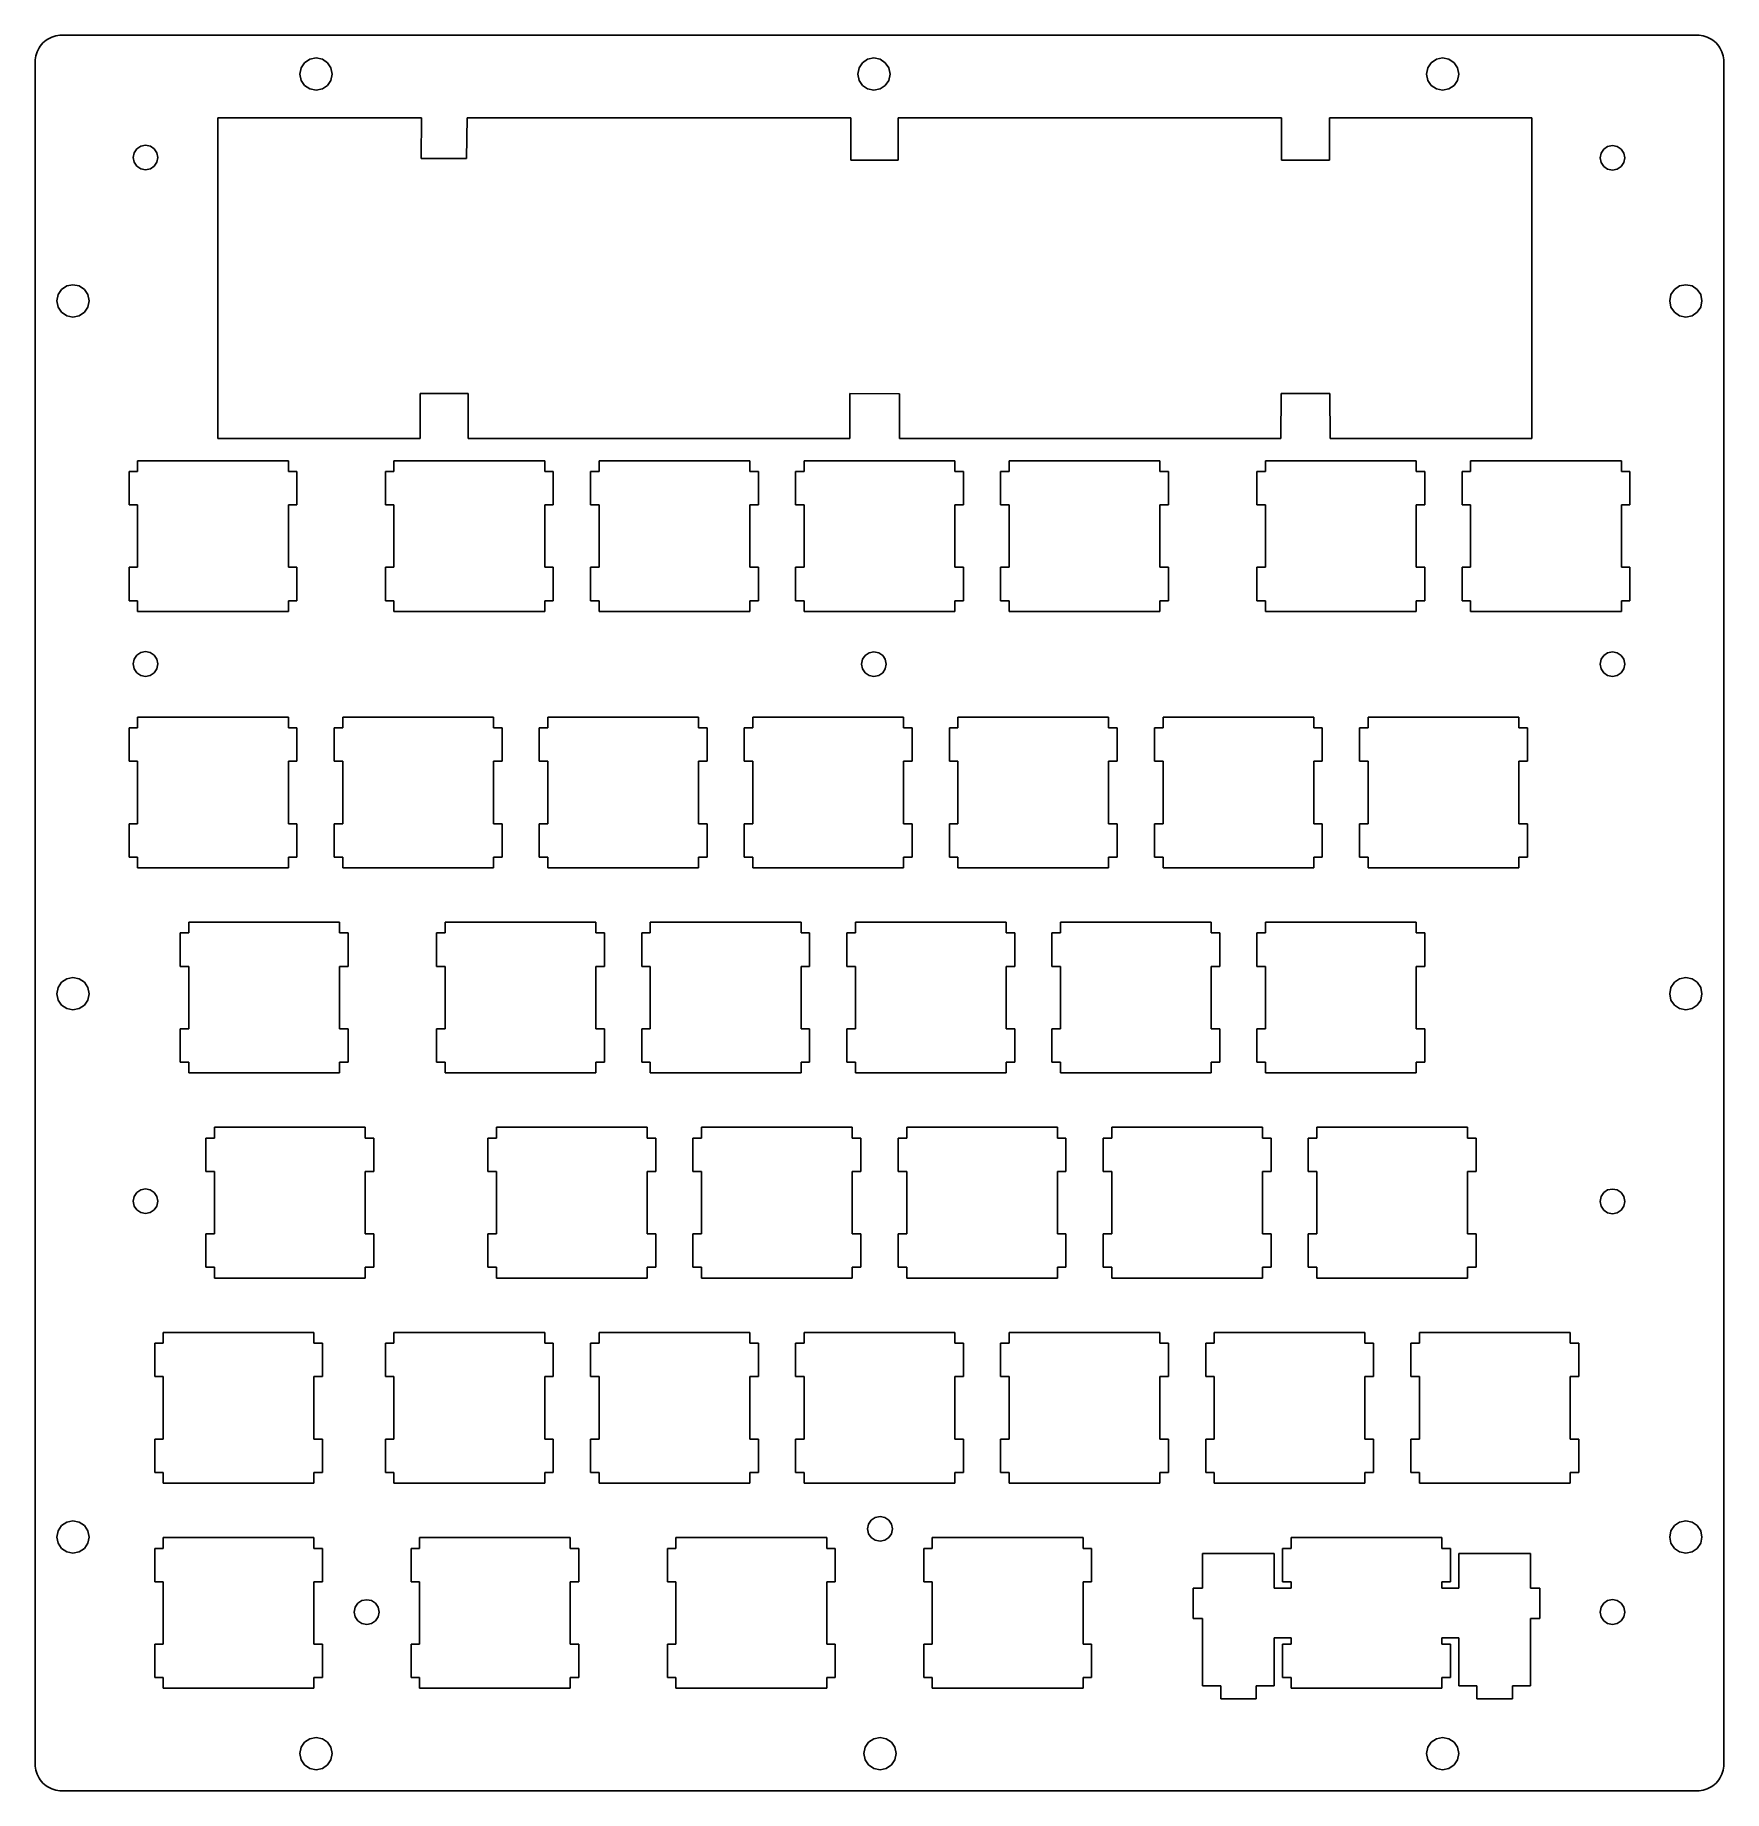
# Model space of a CAD drawing. Extents: x 0 to 157, y 0 to 163.
import ezdxf

# ---------------------------------------------------------------- set-up
doc = ezdxf.new("R2010")
doc.units = 0
doc.layers.get('0').update_dxf_attribs({"linetype": 'CONTINUOUS'})

msp = doc.modelspace()

# ---------------------------------------------------------------- linework, layer by layer
at = {"color": 5}
for p, q in [((1.82866, 163.041), (2.01745, 163.095)), ((2.01745, 163.095), (2.209, 163.134)), ((2.209, 163.134), (2.40468, 163.157)), ((2.40468, 163.157), (2.60036, 163.164)), ((2.60036, 163.164), (154.477, 163.164)), ((154.477, 163.164), (154.672, 163.157)), ((154.672, 163.157), (154.868, 163.134)), ((154.868, 163.134), (155.06, 163.095)), ((155.06, 163.095), (155.248, 163.041)), ((0.1695, 161.247), (0.22324, 161.436)), ((0.22324, 161.436), (0.29077, 161.621)), ((0.29077, 161.621), (0.37345, 161.798)), ((0.37345, 161.798), (0.46853, 161.971)), ((0.46853, 161.971), (0.5774, 162.133)), ((0.5774, 162.133), (0.69867, 162.287)), ((0.69867, 162.287), (0.83234, 162.432)), ((0.83234, 162.432), (0.97703, 162.566)), ((0.97703, 162.566), (1.13137, 162.687)), ((1.13137, 162.687), (1.29398, 162.796)), ((1.29398, 162.796), (1.46623, 162.891)), ((1.46623, 162.891), (1.644, 162.974)), ((1.644, 162.974), (1.82866, 163.041)), ((155.248, 163.041), (155.433, 162.974)), ((155.433, 162.974), (155.611, 162.891)), ((155.611, 162.891), (155.783, 162.796)), ((155.783, 162.796), (155.946, 162.687)), ((155.946, 162.687), (156.1, 162.566)), ((156.1, 162.566), (156.244, 162.432)), ((156.244, 162.432), (156.378, 162.287)), ((156.378, 162.287), (156.5, 162.133)), ((156.5, 162.133), (156.609, 161.971)), ((156.609, 161.971), (156.704, 161.798)), ((156.704, 161.798), (156.786, 161.621)), ((156.786, 161.621), (156.854, 161.436)), ((156.854, 161.436), (156.907, 161.247)), ((0.1006, 160.664), (0.10749, 160.86)), ((0.1006, 2.60036), (0.1006, 160.664)), ((0.10749, 160.86), (0.13091, 161.055)), ((0.13091, 161.055), (0.1695, 161.247)), ((24.6986, 159.542), (24.8157, 160.127)), ((24.8157, 160.127), (25.1382, 160.603)), ((25.1382, 160.603), (25.615, 160.925)), ((25.615, 160.925), (26.1993, 161.042)), ((26.1993, 161.042), (26.7822, 160.925)), ((26.7822, 160.925), (27.259, 160.603)), ((27.259, 160.603), (27.5801, 160.127)), ((27.5801, 160.127), (27.6986, 159.542)), ((76.521, 159.542), (76.6382, 160.127)), ((76.6382, 160.127), (76.9592, 160.603)), ((76.9592, 160.603), (77.4361, 160.925)), ((77.4361, 160.925), (78.0203, 161.042)), ((78.0203, 161.042), (78.6035, 160.925)), ((78.6035, 160.925), (79.0801, 160.603)), ((79.0801, 160.603), (79.4025, 160.127)), ((79.4025, 160.127), (79.5211, 159.542)), ((129.35, 159.542), (129.467, 160.127)), ((129.467, 160.127), (129.789, 160.603)), ((129.789, 160.603), (130.266, 160.925)), ((130.266, 160.925), (130.85, 161.042)), ((130.85, 161.042), (131.433, 160.925)), ((131.433, 160.925), (131.91, 160.603)), ((131.91, 160.603), (132.231, 160.127)), ((132.231, 160.127), (132.35, 159.542)), ((156.907, 161.247), (156.946, 161.055)), ((156.946, 161.055), (156.97, 160.86)), ((156.97, 160.86), (156.977, 160.664)), ((156.977, 160.664), (156.977, 2.60036)), ((24.8157, 158.96), (24.6986, 159.542)), ((25.1382, 158.483), (24.8157, 158.96)), ((25.615, 158.16), (25.1382, 158.483)), ((27.259, 158.483), (26.7822, 158.16)), ((27.5801, 158.96), (27.259, 158.483)), ((27.6986, 159.542), (27.5801, 158.96)), ((76.6382, 158.96), (76.521, 159.542)), ((76.9592, 158.483), (76.6382, 158.96)), ((77.4361, 158.16), (76.9592, 158.483)), ((79.0801, 158.483), (78.6035, 158.16)), ((79.4025, 158.96), (79.0801, 158.483)), ((79.5211, 159.542), (79.4025, 158.96)), ((129.467, 158.96), (129.35, 159.542)), ((129.789, 158.483), (129.467, 158.96)), ((130.266, 158.16), (129.789, 158.483)), ((131.91, 158.483), (131.433, 158.16)), ((132.231, 158.96), (131.91, 158.483)), ((132.35, 159.542), (132.231, 158.96)), ((26.1993, 158.042), (25.615, 158.16)), ((26.7822, 158.16), (26.1993, 158.042)), ((78.0203, 158.042), (77.4361, 158.16)), ((78.6035, 158.16), (78.0203, 158.042)), ((130.85, 158.042), (130.266, 158.16)), ((131.433, 158.16), (130.85, 158.042)), ((17.0684, 155.49), (35.9943, 155.49)), ((17.0684, 125.689), (17.0684, 155.49)), ((35.9943, 155.49), (35.9625, 151.692)), ((40.1863, 151.711), (40.2209, 155.49)), ((40.2209, 155.49), (75.8666, 155.49)), ((75.8666, 155.49), (75.8624, 151.547)), ((80.2845, 151.547), (80.2763, 155.49)), ((80.2763, 155.49), (115.889, 155.49)), ((115.889, 155.49), (115.885, 151.551)), ((120.334, 151.54), (120.334, 155.49)), ((120.334, 155.49), (139.125, 155.49)), ((139.125, 155.49), (139.125, 125.689)), ((9.21219, 151.795), (9.30176, 152.243)), ((9.30176, 151.349), (9.21219, 151.795)), ((9.30176, 152.243), (9.54842, 152.608)), ((9.54842, 152.608), (9.915, 152.855)), ((9.915, 152.855), (10.3628, 152.944)), ((10.3628, 152.944), (10.8093, 152.855)), ((10.8093, 152.855), (11.1745, 152.608)), ((11.1745, 152.608), (11.4212, 152.243)), ((11.4212, 152.243), (11.5121, 151.795)), ((11.5121, 151.795), (11.4212, 151.349)), ((35.9625, 151.692), (40.1863, 151.711)), ((145.473, 151.767), (145.562, 152.215)), ((145.562, 151.321), (145.473, 151.767)), ((145.562, 152.215), (145.809, 152.582)), ((145.809, 152.582), (146.174, 152.829)), ((146.174, 152.829), (146.622, 152.918)), ((146.622, 152.918), (147.068, 152.829)), ((147.068, 152.829), (147.435, 152.582)), ((147.435, 152.582), (147.682, 152.215)), ((147.682, 152.215), (147.773, 151.767)), ((147.773, 151.767), (147.682, 151.321)), ((9.54842, 150.982), (9.30176, 151.349)), ((9.915, 150.735), (9.54842, 150.982)), ((10.3628, 150.644), (9.915, 150.735)), ((10.8093, 150.735), (10.3628, 150.644)), ((11.1745, 150.982), (10.8093, 150.735)), ((11.4212, 151.349), (11.1745, 150.982)), ((75.8624, 151.547), (80.2845, 151.547)), ((115.885, 151.551), (120.334, 151.54)), ((145.809, 150.956), (145.562, 151.321)), ((146.174, 150.709), (145.809, 150.956)), ((146.622, 150.618), (146.174, 150.709)), ((147.068, 150.709), (146.622, 150.618)), ((147.435, 150.956), (147.068, 150.709)), ((147.682, 151.321), (147.435, 150.956)), ((2.11805, 138.482), (2.23518, 139.066)), ((2.23518, 139.066), (2.55626, 139.543)), ((2.55626, 139.543), (3.03306, 139.864)), ((3.03306, 139.864), (3.61735, 139.981)), ((3.61735, 139.981), (4.20028, 139.864)), ((4.20028, 139.864), (4.67706, 139.543)), ((4.67706, 139.543), (4.99953, 139.066)), ((4.99953, 139.066), (5.11803, 138.482)), ((151.94, 138.482), (152.057, 139.066)), ((152.057, 139.066), (152.378, 139.543)), ((152.378, 139.543), (152.855, 139.864)), ((152.855, 139.864), (153.44, 139.981)), ((153.44, 139.981), (154.023, 139.864)), ((154.023, 139.864), (154.5, 139.543)), ((154.5, 139.543), (154.821, 139.066)), ((154.821, 139.066), (154.94, 138.482)), ((2.23518, 137.898), (2.11805, 138.482)), ((2.55626, 137.421), (2.23518, 137.898)), ((3.03306, 137.1), (2.55626, 137.421)), ((3.61735, 136.981), (3.03306, 137.1)), ((4.20028, 137.1), (3.61735, 136.981)), ((4.67706, 137.421), (4.20028, 137.1)), ((4.99953, 137.898), (4.67706, 137.421)), ((5.11803, 138.482), (4.99953, 137.898)), ((152.057, 137.898), (151.94, 138.482)), ((152.378, 137.421), (152.057, 137.898)), ((152.855, 137.1), (152.378, 137.421)), ((153.44, 136.981), (152.855, 137.1)), ((154.023, 137.1), (153.44, 136.981)), ((154.5, 137.421), (154.023, 137.1)), ((154.821, 137.898), (154.5, 137.421)), ((154.94, 138.482), (154.821, 137.898)), ((40.3324, 129.894), (35.8719, 129.891)), ((35.8719, 129.891), (35.8733, 125.689)), ((40.3324, 125.689), (40.3324, 129.894)), ((75.7784, 129.873), (75.7728, 125.689)), ((80.3973, 129.862), (75.7784, 129.873)), ((80.4058, 125.689), (80.3973, 129.862)), ((115.842, 129.88), (115.831, 125.689)), ((120.374, 129.889), (115.842, 129.88)), ((120.394, 125.689), (120.374, 129.889)), ((35.8733, 125.689), (17.0684, 125.689)), ((75.7728, 125.689), (40.3324, 125.689)), ((115.831, 125.689), (80.4058, 125.689)), ((139.125, 125.689), (120.394, 125.689)), ((9.62561, 122.639), (8.82495, 122.639)), ((8.82495, 122.639), (8.82495, 119.538)), ((23.6265, 123.639), (9.62561, 123.639)), ((9.62561, 123.639), (9.62561, 122.639)), ((23.6265, 122.639), (23.6265, 123.639)), ((24.4257, 122.639), (23.6265, 122.639)), ((24.4257, 119.538), (24.4257, 122.639)), ((33.4381, 122.639), (32.6374, 122.639)), ((32.6374, 122.639), (32.6374, 119.538)), ((47.4377, 123.639), (33.4381, 123.639)), ((33.4381, 123.639), (33.4381, 122.639)), ((47.4377, 122.639), (47.4377, 123.639)), ((48.2381, 122.639), (47.4377, 122.639)), ((48.2381, 119.538), (48.2381, 122.639)), ((52.488, 122.639), (51.6876, 122.639)), ((51.6876, 122.639), (51.6876, 119.538)), ((66.4877, 123.639), (52.488, 123.639)), ((52.488, 123.639), (52.488, 122.639)), ((66.4877, 122.639), (66.4877, 123.639)), ((67.2881, 122.639), (66.4877, 122.639)), ((67.2881, 119.538), (67.2881, 122.639)), ((71.538, 122.639), (70.7376, 122.639)), ((70.7376, 122.639), (70.7376, 119.538)), ((85.5377, 123.639), (71.538, 123.639)), ((71.538, 123.639), (71.538, 122.639)), ((85.5377, 122.639), (85.5377, 123.639)), ((86.3381, 122.639), (85.5377, 122.639)), ((86.3381, 119.538), (86.3381, 122.639)), ((90.588, 122.639), (89.7876, 122.639)), ((89.7876, 122.639), (89.7876, 119.538)), ((104.588, 123.639), (90.588, 123.639)), ((90.588, 123.639), (90.588, 122.639)), ((104.588, 122.639), (104.588, 123.639)), ((105.388, 122.639), (104.588, 122.639)), ((105.388, 119.538), (105.388, 122.639)), ((114.401, 122.639), (113.601, 122.639)), ((113.601, 122.639), (113.601, 119.538)), ((128.402, 123.639), (114.401, 123.639)), ((114.401, 123.639), (114.401, 122.639)), ((128.402, 122.639), (128.402, 123.639)), ((129.201, 122.639), (128.402, 122.639)), ((129.201, 119.538), (129.201, 122.639)), ((133.451, 122.639), (132.65, 122.639)), ((132.65, 122.639), (132.65, 119.538)), ((147.452, 123.639), (133.451, 123.639)), ((133.451, 123.639), (133.451, 122.639)), ((147.452, 122.639), (147.452, 123.639)), ((148.251, 122.639), (147.452, 122.639)), ((148.251, 119.538), (148.251, 122.639)), ((8.82495, 119.538), (9.62561, 119.538)), ((9.62561, 119.538), (9.62561, 113.739)), ((23.6265, 113.739), (23.6265, 119.538)), ((23.6265, 119.538), (24.4257, 119.538)), ((32.6374, 119.538), (33.4381, 119.538)), ((33.4381, 119.538), (33.4381, 113.739)), ((47.4377, 113.739), (47.4377, 119.538)), ((47.4377, 119.538), (48.2381, 119.538)), ((51.6876, 119.538), (52.488, 119.538)), ((52.488, 119.538), (52.488, 113.739)), ((66.4877, 113.739), (66.4877, 119.538)), ((66.4877, 119.538), (67.2881, 119.538)), ((70.7376, 119.538), (71.538, 119.538)), ((71.538, 119.538), (71.538, 113.739)), ((85.5377, 113.739), (85.5377, 119.538)), ((85.5377, 119.538), (86.3381, 119.538)), ((89.7876, 119.538), (90.588, 119.538)), ((90.588, 119.538), (90.588, 113.739)), ((104.588, 113.739), (104.588, 119.538)), ((104.588, 119.538), (105.388, 119.538)), ((113.601, 119.538), (114.401, 119.538)), ((114.401, 119.538), (114.401, 113.739)), ((128.402, 113.739), (128.402, 119.538)), ((128.402, 119.538), (129.201, 119.538)), ((132.65, 119.538), (133.451, 119.538)), ((133.451, 119.538), (133.451, 113.739)), ((147.452, 113.739), (147.452, 119.538)), ((147.452, 119.538), (148.251, 119.538)), ((9.62561, 113.739), (8.82495, 113.739)), ((8.82495, 113.739), (8.82495, 110.639)), ((24.4257, 113.739), (23.6265, 113.739)), ((24.4257, 110.639), (24.4257, 113.739)), ((33.4381, 113.739), (32.6374, 113.739)), ((32.6374, 113.739), (32.6374, 110.639)), ((48.2381, 113.739), (47.4377, 113.739)), ((48.2381, 110.639), (48.2381, 113.739)), ((52.488, 113.739), (51.6876, 113.739)), ((51.6876, 113.739), (51.6876, 110.639)), ((67.2881, 113.739), (66.4877, 113.739)), ((67.2881, 110.639), (67.2881, 113.739)), ((71.538, 113.739), (70.7376, 113.739)), ((70.7376, 113.739), (70.7376, 110.639)), ((86.3381, 113.739), (85.5377, 113.739)), ((86.3381, 110.639), (86.3381, 113.739)), ((90.588, 113.739), (89.7876, 113.739)), ((89.7876, 113.739), (89.7876, 110.639)), ((105.388, 113.739), (104.588, 113.739)), ((105.388, 110.639), (105.388, 113.739)), ((114.401, 113.739), (113.601, 113.739)), ((113.601, 113.739), (113.601, 110.639)), ((129.201, 113.739), (128.402, 113.739)), ((129.201, 110.639), (129.201, 113.739)), ((133.451, 113.739), (132.65, 113.739)), ((132.65, 113.739), (132.65, 110.639)), ((148.251, 113.739), (147.452, 113.739)), ((148.251, 110.639), (148.251, 113.739)), ((8.82495, 110.639), (9.62561, 110.639)), ((9.62561, 110.639), (9.62561, 109.638)), ((9.62561, 109.638), (23.6265, 109.638)), ((23.6265, 109.638), (23.6265, 110.639)), ((23.6265, 110.639), (24.4257, 110.639)), ((32.6374, 110.639), (33.4381, 110.639)), ((33.4381, 110.639), (33.4381, 109.638)), ((33.4381, 109.638), (47.4377, 109.638)), ((47.4377, 109.638), (47.4377, 110.639)), ((47.4377, 110.639), (48.2381, 110.639)), ((51.6876, 110.639), (52.488, 110.639)), ((52.488, 110.639), (52.488, 109.638)), ((52.488, 109.638), (66.4877, 109.638)), ((66.4877, 109.638), (66.4877, 110.639)), ((66.4877, 110.639), (67.2881, 110.639)), ((70.7376, 110.639), (71.538, 110.639)), ((71.538, 110.639), (71.538, 109.638)), ((71.538, 109.638), (85.5377, 109.638)), ((85.5377, 109.638), (85.5377, 110.639)), ((85.5377, 110.639), (86.3381, 110.639)), ((89.7876, 110.639), (90.588, 110.639)), ((90.588, 110.639), (90.588, 109.638)), ((90.588, 109.638), (104.588, 109.638)), ((104.588, 109.638), (104.588, 110.639)), ((104.588, 110.639), (105.388, 110.639)), ((113.601, 110.639), (114.401, 110.639)), ((114.401, 110.639), (114.401, 109.638)), ((114.401, 109.638), (128.402, 109.638)), ((128.402, 109.638), (128.402, 110.639)), ((128.402, 110.639), (129.201, 110.639)), ((132.65, 110.639), (133.451, 110.639)), ((133.451, 110.639), (133.451, 109.638)), ((133.451, 109.638), (147.452, 109.638)), ((147.452, 109.638), (147.452, 110.639)), ((147.452, 110.639), (148.251, 110.639)), ((9.20669, 104.761), (9.29626, 105.209)), ((9.29626, 104.315), (9.20669, 104.761)), ((9.29626, 105.209), (9.54292, 105.576)), ((9.54292, 105.576), (9.90808, 105.822)), ((9.90808, 105.822), (10.356, 105.912)), ((10.356, 105.912), (10.8024, 105.822)), ((10.8024, 105.822), (11.169, 105.576)), ((11.169, 105.576), (11.4157, 105.209)), ((11.4157, 105.209), (11.5066, 104.761)), ((11.5066, 104.761), (11.4157, 104.315)), ((76.8696, 104.746), (76.9592, 105.194)), ((76.9592, 104.299), (76.8696, 104.746)), ((76.9592, 105.194), (77.2061, 105.561)), ((77.2061, 105.561), (77.5727, 105.807)), ((77.5727, 105.807), (78.0203, 105.897)), ((78.0203, 105.897), (78.4669, 105.807)), ((78.4669, 105.807), (78.8335, 105.561)), ((78.8335, 105.561), (79.0801, 105.194)), ((79.0801, 105.194), (79.1711, 104.746)), ((79.1711, 104.746), (79.0801, 104.299)), ((145.473, 104.746), (145.562, 105.194)), ((145.562, 104.299), (145.473, 104.746)), ((145.562, 105.194), (145.809, 105.561)), ((145.809, 105.561), (146.174, 105.807)), ((146.174, 105.807), (146.622, 105.897)), ((146.622, 105.897), (147.068, 105.807)), ((147.068, 105.807), (147.435, 105.561)), ((147.435, 105.561), (147.682, 105.194)), ((147.682, 105.194), (147.773, 104.746)), ((147.773, 104.746), (147.682, 104.299)), ((9.54292, 103.95), (9.29626, 104.315)), ((9.90808, 103.703), (9.54292, 103.95)), ((10.356, 103.612), (9.90808, 103.703)), ((10.8024, 103.703), (10.356, 103.612)), ((11.169, 103.95), (10.8024, 103.703)), ((11.4157, 104.315), (11.169, 103.95)), ((77.2061, 103.933), (76.9592, 104.299)), ((77.5727, 103.686), (77.2061, 103.933)), ((78.0203, 103.595), (77.5727, 103.686)), ((78.4669, 103.686), (78.0203, 103.595)), ((78.8335, 103.933), (78.4669, 103.686)), ((79.0801, 104.299), (78.8335, 103.933)), ((145.809, 103.933), (145.562, 104.299)), ((146.174, 103.686), (145.809, 103.933)), ((146.622, 103.595), (146.174, 103.686)), ((147.068, 103.686), (146.622, 103.595)), ((147.435, 103.933), (147.068, 103.686)), ((147.682, 104.299), (147.435, 103.933)), ((23.6265, 99.8266), (9.62561, 99.8266)), ((9.62561, 99.8266), (9.62561, 98.8261)), ((23.6265, 98.8261), (23.6265, 99.8266)), ((42.6766, 99.8266), (28.6756, 99.8266)), ((28.6756, 99.8266), (28.6756, 98.8261)), ((42.6766, 98.8261), (42.6766, 99.8266)), ((61.7266, 99.8266), (47.7255, 99.8266)), ((47.7255, 99.8266), (47.7255, 98.8261)), ((61.7266, 98.8261), (61.7266, 99.8266)), ((80.7766, 99.8266), (66.7755, 99.8266)), ((66.7755, 99.8266), (66.7755, 98.8261)), ((80.7766, 98.8261), (80.7766, 99.8266)), ((99.8266, 99.8266), (85.8255, 99.8266)), ((85.8255, 99.8266), (85.8255, 98.8261)), ((99.8266, 98.8261), (99.8266, 99.8266)), ((118.875, 99.8266), (104.876, 99.8266)), ((104.876, 99.8266), (104.876, 98.8261)), ((118.875, 98.8261), (118.875, 99.8266)), ((137.927, 99.8266), (123.926, 99.8266)), ((123.926, 99.8266), (123.926, 98.8261)), ((137.927, 98.8261), (137.927, 99.8266)), ((9.62561, 98.8261), (8.82495, 98.8261)), ((8.82495, 98.8261), (8.82495, 95.727)), ((24.4257, 98.8261), (23.6265, 98.8261)), ((24.4257, 95.727), (24.4257, 98.8261)), ((28.6756, 98.8261), (27.8763, 98.8261)), ((27.8763, 98.8261), (27.8763, 95.727)), ((43.4756, 98.8261), (42.6766, 98.8261)), ((43.4756, 95.727), (43.4756, 98.8261)), ((47.7255, 98.8261), (46.9265, 98.8261)), ((46.9265, 98.8261), (46.9265, 95.727)), ((62.5256, 98.8261), (61.7266, 98.8261)), ((62.5256, 95.727), (62.5256, 98.8261)), ((66.7755, 98.8261), (65.9765, 98.8261)), ((65.9765, 98.8261), (65.9765, 95.727)), ((81.5756, 98.8261), (80.7766, 98.8261)), ((81.5756, 95.727), (81.5756, 98.8261)), ((85.8255, 98.8261), (85.0265, 98.8261)), ((85.0265, 98.8261), (85.0265, 95.727)), ((100.624, 98.8261), (99.8266, 98.8261)), ((100.624, 95.727), (100.624, 98.8261)), ((104.876, 98.8261), (104.076, 98.8261)), ((104.076, 98.8261), (104.076, 95.727)), ((119.674, 98.8261), (118.875, 98.8261)), ((119.674, 95.727), (119.674, 98.8261)), ((123.926, 98.8261), (123.125, 98.8261)), ((123.125, 98.8261), (123.125, 95.727)), ((138.726, 98.8261), (137.927, 98.8261)), ((138.726, 95.727), (138.726, 98.8261)), ((8.82495, 95.727), (9.62561, 95.727)), ((9.62561, 95.727), (9.62561, 89.9266)), ((23.6265, 89.9266), (23.6265, 95.727)), ((23.6265, 95.727), (24.4257, 95.727)), ((27.8763, 95.727), (28.6756, 95.727)), ((28.6756, 95.727), (28.6756, 89.9266)), ((42.6766, 89.9266), (42.6766, 95.727)), ((42.6766, 95.727), (43.4756, 95.727)), ((46.9265, 95.727), (47.7255, 95.727)), ((47.7255, 95.727), (47.7255, 89.9266)), ((61.7266, 89.9266), (61.7266, 95.727)), ((61.7266, 95.727), (62.5256, 95.727)), ((65.9765, 95.727), (66.7755, 95.727)), ((66.7755, 95.727), (66.7755, 89.9266)), ((80.7766, 89.9266), (80.7766, 95.727)), ((80.7766, 95.727), (81.5756, 95.727)), ((85.0265, 95.727), (85.8255, 95.727)), ((85.8255, 95.727), (85.8255, 89.9266)), ((99.8266, 89.9266), (99.8266, 95.727)), ((99.8266, 95.727), (100.624, 95.727)), ((104.076, 95.727), (104.876, 95.727)), ((104.876, 95.727), (104.876, 89.9266)), ((118.875, 89.9266), (118.875, 95.727)), ((118.875, 95.727), (119.674, 95.727)), ((123.125, 95.727), (123.926, 95.727)), ((123.926, 95.727), (123.926, 89.9266)), ((137.927, 89.9266), (137.927, 95.727)), ((137.927, 95.727), (138.726, 95.727)), ((9.62561, 89.9266), (8.82495, 89.9266)), ((8.82495, 89.9266), (8.82495, 86.826)), ((24.4257, 89.9266), (23.6265, 89.9266)), ((24.4257, 86.826), (24.4257, 89.9266)), ((28.6756, 89.9266), (27.8763, 89.9266)), ((27.8763, 89.9266), (27.8763, 86.826)), ((43.4756, 89.9266), (42.6766, 89.9266)), ((43.4756, 86.826), (43.4756, 89.9266)), ((47.7255, 89.9266), (46.9265, 89.9266)), ((46.9265, 89.9266), (46.9265, 86.826)), ((62.5256, 89.9266), (61.7266, 89.9266)), ((62.5256, 86.826), (62.5256, 89.9266)), ((66.7755, 89.9266), (65.9765, 89.9266)), ((65.9765, 89.9266), (65.9765, 86.826)), ((81.5756, 89.9266), (80.7766, 89.9266)), ((81.5756, 86.826), (81.5756, 89.9266)), ((85.8255, 89.9266), (85.0265, 89.9266)), ((85.0265, 89.9266), (85.0265, 86.826)), ((100.624, 89.9266), (99.8266, 89.9266)), ((100.624, 86.826), (100.624, 89.9266)), ((104.876, 89.9266), (104.076, 89.9266)), ((104.076, 89.9266), (104.076, 86.826)), ((119.674, 89.9266), (118.875, 89.9266)), ((119.674, 86.826), (119.674, 89.9266)), ((123.926, 89.9266), (123.125, 89.9266)), ((123.125, 89.9266), (123.125, 86.826)), ((138.726, 89.9266), (137.927, 89.9266)), ((138.726, 86.826), (138.726, 89.9266)), ((8.82495, 86.826), (9.62561, 86.826)), ((9.62561, 86.826), (9.62561, 85.827)), ((23.6265, 85.827), (23.6265, 86.826)), ((23.6265, 86.826), (24.4257, 86.826)), ((27.8763, 86.826), (28.6756, 86.826)), ((28.6756, 86.826), (28.6756, 85.827)), ((42.6766, 85.827), (42.6766, 86.826)), ((42.6766, 86.826), (43.4756, 86.826)), ((46.9265, 86.826), (47.7255, 86.826)), ((47.7255, 86.826), (47.7255, 85.827)), ((61.7266, 85.827), (61.7266, 86.826)), ((61.7266, 86.826), (62.5256, 86.826)), ((65.9765, 86.826), (66.7755, 86.826)), ((66.7755, 86.826), (66.7755, 85.827)), ((80.7766, 85.827), (80.7766, 86.826)), ((80.7766, 86.826), (81.5756, 86.826)), ((85.0265, 86.826), (85.8255, 86.826)), ((85.8255, 86.826), (85.8255, 85.827)), ((99.8266, 85.827), (99.8266, 86.826)), ((99.8266, 86.826), (100.624, 86.826)), ((104.076, 86.826), (104.876, 86.826)), ((104.876, 86.826), (104.876, 85.827)), ((118.875, 85.827), (118.875, 86.826)), ((118.875, 86.826), (119.674, 86.826)), ((123.125, 86.826), (123.926, 86.826)), ((123.926, 86.826), (123.926, 85.827)), ((137.927, 85.827), (137.927, 86.826)), ((137.927, 86.826), (138.726, 86.826)), ((9.62561, 85.827), (23.6265, 85.827)), ((28.6756, 85.827), (42.6766, 85.827)), ((47.7255, 85.827), (61.7266, 85.827)), ((66.7755, 85.827), (80.7766, 85.827)), ((85.8255, 85.827), (99.8266, 85.827)), ((104.876, 85.827), (118.875, 85.827)), ((123.926, 85.827), (137.927, 85.827)), ((28.3876, 80.7766), (14.3881, 80.7766)), ((14.3881, 80.7766), (14.3881, 79.7761)), ((28.3876, 79.7761), (28.3876, 80.7766)), ((52.2016, 80.7766), (38.2005, 80.7766)), ((38.2005, 80.7766), (38.2005, 79.7761)), ((52.2016, 79.7761), (52.2016, 80.7766)), ((71.2516, 80.7766), (57.2505, 80.7766)), ((57.2505, 80.7766), (57.2505, 79.7761)), ((71.2516, 79.7761), (71.2516, 80.7766)), ((90.3016, 80.7766), (76.3005, 80.7766)), ((76.3005, 80.7766), (76.3005, 79.7761)), ((90.3016, 79.7761), (90.3016, 80.7766)), ((109.352, 80.7766), (95.3505, 80.7766)), ((95.3505, 80.7766), (95.3505, 79.7761)), ((109.352, 79.7761), (109.352, 80.7766)), ((128.402, 80.7766), (114.401, 80.7766)), ((114.401, 80.7766), (114.401, 79.7761)), ((128.402, 79.7761), (128.402, 80.7766)), ((14.3881, 79.7761), (13.5874, 79.7761)), ((13.5874, 79.7761), (13.5874, 76.677)), ((29.1882, 79.7761), (28.3876, 79.7761)), ((29.1882, 76.677), (29.1882, 79.7761)), ((38.2005, 79.7761), (37.4015, 79.7761)), ((37.4015, 79.7761), (37.4015, 76.677)), ((53.0006, 79.7761), (52.2016, 79.7761)), ((53.0006, 76.677), (53.0006, 79.7761)), ((57.2505, 79.7761), (56.4515, 79.7761)), ((56.4515, 79.7761), (56.4515, 76.677)), ((72.0506, 79.7761), (71.2516, 79.7761)), ((72.0506, 76.677), (72.0506, 79.7761)), ((76.3005, 79.7761), (75.5015, 79.7761)), ((75.5015, 79.7761), (75.5015, 76.677)), ((91.1006, 79.7761), (90.3016, 79.7761)), ((91.1006, 76.677), (91.1006, 79.7761)), ((95.3505, 79.7761), (94.5515, 79.7761)), ((94.5515, 79.7761), (94.5515, 76.677)), ((110.151, 79.7761), (109.352, 79.7761)), ((110.151, 76.677), (110.151, 79.7761)), ((114.401, 79.7761), (113.601, 79.7761)), ((113.601, 79.7761), (113.601, 76.677)), ((129.201, 79.7761), (128.402, 79.7761)), ((129.201, 76.677), (129.201, 79.7761)), ((13.5874, 76.677), (14.3881, 76.677)), ((14.3881, 76.677), (14.3881, 70.8766)), ((28.3876, 70.8766), (28.3876, 76.677)), ((28.3876, 76.677), (29.1882, 76.677)), ((37.4015, 76.677), (38.2005, 76.677)), ((38.2005, 76.677), (38.2005, 70.8766)), ((52.2016, 70.8766), (52.2016, 76.677)), ((52.2016, 76.677), (53.0006, 76.677)), ((56.4515, 76.677), (57.2505, 76.677)), ((57.2505, 76.677), (57.2505, 70.8766)), ((71.2516, 70.8766), (71.2516, 76.677)), ((71.2516, 76.677), (72.0506, 76.677)), ((75.5015, 76.677), (76.3005, 76.677)), ((76.3005, 76.677), (76.3005, 70.8766)), ((90.3016, 70.8766), (90.3016, 76.677)), ((90.3016, 76.677), (91.1006, 76.677)), ((94.5515, 76.677), (95.3505, 76.677)), ((95.3505, 76.677), (95.3505, 70.8766)), ((109.352, 70.8766), (109.352, 76.677)), ((109.352, 76.677), (110.151, 76.677)), ((113.601, 76.677), (114.401, 76.677)), ((114.401, 76.677), (114.401, 70.8766)), ((128.402, 70.8766), (128.402, 76.677)), ((128.402, 76.677), (129.201, 76.677)), ((2.23518, 74.7187), (2.55626, 75.1953)), ((2.55626, 75.1953), (3.03306, 75.5177)), ((3.03306, 75.5177), (3.61735, 75.6348)), ((3.61735, 75.6348), (4.20028, 75.5177)), ((4.20028, 75.5177), (4.67706, 75.1953)), ((4.67706, 75.1953), (4.99953, 74.7187)), ((152.057, 74.7187), (152.378, 75.1953)), ((152.378, 75.1953), (152.855, 75.5177)), ((152.855, 75.5177), (153.44, 75.6348)), ((153.44, 75.6348), (154.023, 75.5177)), ((154.023, 75.5177), (154.5, 75.1953)), ((154.5, 75.1953), (154.821, 74.7187)), ((2.11805, 74.1345), (2.23518, 74.7187)), ((2.23518, 73.5513), (2.11805, 74.1345)), ((2.55626, 73.0747), (2.23518, 73.5513)), ((4.99953, 73.5513), (4.67706, 73.0747)), ((4.99953, 74.7187), (5.11803, 74.1345)), ((5.11803, 74.1345), (4.99953, 73.5513)), ((151.94, 74.1345), (152.057, 74.7187)), ((152.057, 73.5513), (151.94, 74.1345)), ((152.378, 73.0747), (152.057, 73.5513)), ((154.821, 73.5513), (154.5, 73.0747)), ((154.821, 74.7187), (154.94, 74.1345)), ((154.94, 74.1345), (154.821, 73.5513)), ((3.03306, 72.7534), (2.55626, 73.0747)), ((3.61735, 72.6352), (3.03306, 72.7534)), ((4.20028, 72.7534), (3.61735, 72.6352)), ((4.67706, 73.0747), (4.20028, 72.7534)), ((152.855, 72.7534), (152.378, 73.0747)), ((153.44, 72.6352), (152.855, 72.7534)), ((154.023, 72.7534), (153.44, 72.6352)), ((154.5, 73.0747), (154.023, 72.7534)), ((14.3881, 70.8766), (13.5874, 70.8766)), ((13.5874, 70.8766), (13.5874, 67.776)), ((29.1882, 70.8766), (28.3876, 70.8766)), ((29.1882, 67.776), (29.1882, 70.8766)), ((38.2005, 70.8766), (37.4015, 70.8766)), ((37.4015, 70.8766), (37.4015, 67.776)), ((53.0006, 70.8766), (52.2016, 70.8766)), ((53.0006, 67.776), (53.0006, 70.8766)), ((57.2505, 70.8766), (56.4515, 70.8766)), ((56.4515, 70.8766), (56.4515, 67.776)), ((72.0506, 70.8766), (71.2516, 70.8766)), ((72.0506, 67.776), (72.0506, 70.8766)), ((76.3005, 70.8766), (75.5015, 70.8766)), ((75.5015, 70.8766), (75.5015, 67.776)), ((91.1006, 70.8766), (90.3016, 70.8766)), ((91.1006, 67.776), (91.1006, 70.8766)), ((95.3505, 70.8766), (94.5515, 70.8766)), ((94.5515, 70.8766), (94.5515, 67.776)), ((110.151, 70.8766), (109.352, 70.8766)), ((110.151, 67.776), (110.151, 70.8766)), ((114.401, 70.8766), (113.601, 70.8766)), ((113.601, 70.8766), (113.601, 67.776)), ((129.201, 70.8766), (128.402, 70.8766)), ((129.201, 67.776), (129.201, 70.8766)), ((13.5874, 67.776), (14.3881, 67.776)), ((14.3881, 67.776), (14.3881, 66.777)), ((28.3876, 66.777), (28.3876, 67.776)), ((28.3876, 67.776), (29.1882, 67.776)), ((37.4015, 67.776), (38.2005, 67.776)), ((38.2005, 67.776), (38.2005, 66.777)), ((52.2016, 66.777), (52.2016, 67.776)), ((52.2016, 67.776), (53.0006, 67.776)), ((56.4515, 67.776), (57.2505, 67.776)), ((57.2505, 67.776), (57.2505, 66.777)), ((71.2516, 66.777), (71.2516, 67.776)), ((71.2516, 67.776), (72.0506, 67.776)), ((75.5015, 67.776), (76.3005, 67.776)), ((76.3005, 67.776), (76.3005, 66.777)), ((90.3016, 66.777), (90.3016, 67.776)), ((90.3016, 67.776), (91.1006, 67.776)), ((94.5515, 67.776), (95.3505, 67.776)), ((95.3505, 67.776), (95.3505, 66.777)), ((109.352, 66.777), (109.352, 67.776)), ((109.352, 67.776), (110.151, 67.776)), ((113.601, 67.776), (114.401, 67.776)), ((114.401, 67.776), (114.401, 66.777)), ((128.402, 66.777), (128.402, 67.776)), ((128.402, 67.776), (129.201, 67.776)), ((14.3881, 66.777), (28.3876, 66.777)), ((38.2005, 66.777), (52.2016, 66.777)), ((57.2505, 66.777), (71.2516, 66.777)), ((76.3005, 66.777), (90.3016, 66.777)), ((95.3505, 66.777), (109.352, 66.777)), ((114.401, 66.777), (128.402, 66.777)), ((16.7694, 60.7261), (15.9687, 60.7261)), ((15.9687, 60.7261), (15.9687, 57.627)), ((30.7689, 61.7266), (16.7694, 61.7266)), ((16.7694, 61.7266), (16.7694, 60.7261)), ((30.7689, 60.7261), (30.7689, 61.7266)), ((31.5695, 60.7261), (30.7689, 60.7261)), ((31.5695, 57.627), (31.5695, 60.7261)), ((42.963, 60.7261), (42.1626, 60.7261)), ((42.1626, 60.7261), (42.1626, 57.627)), ((56.9627, 61.7266), (42.963, 61.7266)), ((42.963, 61.7266), (42.963, 60.7261)), ((56.9627, 60.7261), (56.9627, 61.7266)), ((57.7631, 60.7261), (56.9627, 60.7261)), ((57.7631, 57.627), (57.7631, 60.7261)), ((62.013, 60.7261), (61.2126, 60.7261)), ((61.2126, 60.7261), (61.2126, 57.627)), ((76.0127, 61.7266), (62.013, 61.7266)), ((62.013, 61.7266), (62.013, 60.7261)), ((76.0127, 60.7261), (76.0127, 61.7266)), ((76.8131, 60.7261), (76.0127, 60.7261)), ((76.8131, 57.627), (76.8131, 60.7261)), ((81.063, 60.7261), (80.2626, 60.7261)), ((80.2626, 60.7261), (80.2626, 57.627)), ((95.0627, 61.7266), (81.063, 61.7266)), ((81.063, 61.7266), (81.063, 60.7261)), ((95.0627, 60.7261), (95.0627, 61.7266)), ((95.8631, 60.7261), (95.0627, 60.7261)), ((95.8631, 57.627), (95.8631, 60.7261)), ((100.113, 60.7261), (99.3126, 60.7261)), ((99.3126, 60.7261), (99.3126, 57.627)), ((114.113, 61.7266), (100.113, 61.7266)), ((100.113, 61.7266), (100.113, 60.7261)), ((114.113, 60.7261), (114.113, 61.7266)), ((114.913, 60.7261), (114.113, 60.7261)), ((114.913, 57.627), (114.913, 60.7261)), ((119.163, 60.7261), (118.363, 60.7261)), ((118.363, 60.7261), (118.363, 57.627)), ((133.163, 61.7266), (119.163, 61.7266)), ((119.163, 61.7266), (119.163, 60.7261)), ((133.163, 60.7261), (133.163, 61.7266)), ((133.963, 60.7261), (133.163, 60.7261)), ((133.963, 57.627), (133.963, 60.7261)), ((15.9687, 57.627), (16.7694, 57.627)), ((16.7694, 57.627), (16.7694, 51.8266)), ((30.7689, 51.8266), (30.7689, 57.627)), ((30.7689, 57.627), (31.5695, 57.627)), ((42.1626, 57.627), (42.963, 57.627)), ((42.963, 57.627), (42.963, 51.8266)), ((56.9627, 51.8266), (56.9627, 57.627)), ((56.9627, 57.627), (57.7631, 57.627)), ((61.2126, 57.627), (62.013, 57.627)), ((62.013, 57.627), (62.013, 51.8266)), ((76.0127, 51.8266), (76.0127, 57.627)), ((76.0127, 57.627), (76.8131, 57.627)), ((80.2626, 57.627), (81.063, 57.627)), ((81.063, 57.627), (81.063, 51.8266)), ((95.0627, 51.8266), (95.0627, 57.627)), ((95.0627, 57.627), (95.8631, 57.627)), ((99.3126, 57.627), (100.113, 57.627)), ((100.113, 57.627), (100.113, 51.8266)), ((114.113, 51.8266), (114.113, 57.627)), ((114.113, 57.627), (114.913, 57.627)), ((118.363, 57.627), (119.163, 57.627)), ((119.163, 57.627), (119.163, 51.8266)), ((133.163, 51.8266), (133.163, 57.627)), ((133.163, 57.627), (133.963, 57.627)), ((9.29626, 55.3103), (9.54292, 55.6768)), ((9.54292, 55.6768), (9.90808, 55.9234)), ((9.90808, 55.9234), (10.356, 56.013)), ((10.356, 56.013), (10.8024, 55.9234)), ((10.8024, 55.9234), (11.169, 55.6768)), ((11.169, 55.6768), (11.4157, 55.3103)), ((145.562, 55.2951), (145.809, 55.6602)), ((145.809, 55.6602), (146.174, 55.9072)), ((146.174, 55.9072), (146.622, 55.9964)), ((146.622, 55.9964), (147.068, 55.9072)), ((147.068, 55.9072), (147.435, 55.6602)), ((147.435, 55.6602), (147.682, 55.2951)), ((9.20669, 54.8626), (9.29626, 55.3103)), ((9.29626, 54.416), (9.20669, 54.8626)), ((9.54292, 54.0494), (9.29626, 54.416)), ((9.90808, 53.8028), (9.54292, 54.0494)), ((11.169, 54.0494), (10.8024, 53.8028)), ((11.4157, 54.416), (11.169, 54.0494)), ((11.4157, 55.3103), (11.5066, 54.8626)), ((11.5066, 54.8626), (11.4157, 54.416)), ((145.473, 54.8474), (145.562, 55.2951)), ((145.562, 54.4008), (145.473, 54.8474)), ((145.809, 54.0343), (145.562, 54.4008)), ((146.174, 53.7877), (145.809, 54.0343)), ((147.435, 54.0343), (147.068, 53.7877)), ((147.682, 54.4008), (147.435, 54.0343)), ((147.682, 55.2951), (147.773, 54.8474)), ((147.773, 54.8474), (147.682, 54.4008)), ((10.356, 53.7118), (9.90808, 53.8028)), ((10.8024, 53.8028), (10.356, 53.7118)), ((146.622, 53.6967), (146.174, 53.7877)), ((147.068, 53.7877), (146.622, 53.6967)), ((16.7694, 51.8266), (15.9687, 51.8266)), ((15.9687, 51.8266), (15.9687, 48.726)), ((31.5695, 51.8266), (30.7689, 51.8266)), ((31.5695, 48.726), (31.5695, 51.8266)), ((42.963, 51.8266), (42.1626, 51.8266)), ((42.1626, 51.8266), (42.1626, 48.726)), ((57.7631, 51.8266), (56.9627, 51.8266)), ((57.7631, 48.726), (57.7631, 51.8266)), ((62.013, 51.8266), (61.2126, 51.8266)), ((61.2126, 51.8266), (61.2126, 48.726)), ((76.8131, 51.8266), (76.0127, 51.8266)), ((76.8131, 48.726), (76.8131, 51.8266)), ((81.063, 51.8266), (80.2626, 51.8266)), ((80.2626, 51.8266), (80.2626, 48.726)), ((95.8631, 51.8266), (95.0627, 51.8266)), ((95.8631, 48.726), (95.8631, 51.8266)), ((100.113, 51.8266), (99.3126, 51.8266)), ((99.3126, 51.8266), (99.3126, 48.726)), ((114.913, 51.8266), (114.113, 51.8266)), ((114.913, 48.726), (114.913, 51.8266)), ((119.163, 51.8266), (118.363, 51.8266)), ((118.363, 51.8266), (118.363, 48.726)), ((133.963, 51.8266), (133.163, 51.8266)), ((133.963, 48.726), (133.963, 51.8266)), ((15.9687, 48.726), (16.7694, 48.726)), ((16.7694, 48.726), (16.7694, 47.727)), ((16.7694, 47.727), (30.7689, 47.727)), ((30.7689, 47.727), (30.7689, 48.726)), ((30.7689, 48.726), (31.5695, 48.726)), ((42.1626, 48.726), (42.963, 48.726)), ((42.963, 48.726), (42.963, 47.727)), ((42.963, 47.727), (56.9627, 47.727)), ((56.9627, 47.727), (56.9627, 48.726)), ((56.9627, 48.726), (57.7631, 48.726)), ((61.2126, 48.726), (62.013, 48.726)), ((62.013, 48.726), (62.013, 47.727)), ((62.013, 47.727), (76.0127, 47.727)), ((76.0127, 47.727), (76.0127, 48.726)), ((76.0127, 48.726), (76.8131, 48.726)), ((80.2626, 48.726), (81.063, 48.726)), ((81.063, 48.726), (81.063, 47.727)), ((81.063, 47.727), (95.0627, 47.727)), ((95.0627, 47.727), (95.0627, 48.726)), ((95.0627, 48.726), (95.8631, 48.726)), ((99.3126, 48.726), (100.113, 48.726)), ((100.113, 48.726), (100.113, 47.727)), ((100.113, 47.727), (114.113, 47.727)), ((114.113, 47.727), (114.113, 48.726)), ((114.113, 48.726), (114.913, 48.726)), ((118.363, 48.726), (119.163, 48.726)), ((119.163, 48.726), (119.163, 47.727)), ((119.163, 47.727), (133.163, 47.727)), ((133.163, 47.727), (133.163, 48.726)), ((133.163, 48.726), (133.963, 48.726)), ((26.0064, 42.6766), (12.0069, 42.6766)), ((12.0069, 42.6766), (12.0069, 41.6761)), ((26.0064, 41.6761), (26.0064, 42.6766)), ((47.4377, 42.6766), (33.4381, 42.6766)), ((33.4381, 42.6766), (33.4381, 41.6761)), ((47.4377, 41.6761), (47.4377, 42.6766)), ((66.4877, 42.6766), (52.488, 42.6766)), ((52.488, 42.6766), (52.488, 41.6761)), ((66.4877, 41.6761), (66.4877, 42.6766)), ((85.5377, 42.6766), (71.538, 42.6766)), ((71.538, 42.6766), (71.538, 41.6761)), ((85.5377, 41.6761), (85.5377, 42.6766)), ((104.588, 42.6766), (90.588, 42.6766)), ((90.588, 42.6766), (90.588, 41.6761)), ((104.588, 41.6761), (104.588, 42.6766)), ((123.638, 42.6766), (109.638, 42.6766)), ((109.638, 42.6766), (109.638, 41.6761)), ((123.638, 41.6761), (123.638, 42.6766)), ((142.688, 42.6766), (128.688, 42.6766)), ((128.688, 42.6766), (128.688, 41.6761)), ((142.688, 41.6761), (142.688, 42.6766)), ((12.0069, 41.6761), (11.2076, 41.6761)), ((11.2076, 41.6761), (11.2076, 38.577)), ((26.807, 41.6761), (26.0064, 41.6761)), ((26.807, 38.577), (26.807, 41.6761)), ((33.4381, 41.6761), (32.6374, 41.6761)), ((32.6374, 41.6761), (32.6374, 38.577)), ((48.2381, 41.6761), (47.4377, 41.6761)), ((48.2381, 38.577), (48.2381, 41.6761)), ((52.488, 41.6761), (51.6876, 41.6761)), ((51.6876, 41.6761), (51.6876, 38.577)), ((67.2881, 41.6761), (66.4877, 41.6761)), ((67.2881, 38.577), (67.2881, 41.6761)), ((71.538, 41.6761), (70.7376, 41.6761)), ((70.7376, 41.6761), (70.7376, 38.577)), ((86.3381, 41.6761), (85.5377, 41.6761)), ((86.3381, 38.577), (86.3381, 41.6761)), ((90.588, 41.6761), (89.7876, 41.6761)), ((89.7876, 41.6761), (89.7876, 38.577)), ((105.388, 41.6761), (104.588, 41.6761)), ((105.388, 38.577), (105.388, 41.6761)), ((109.638, 41.6761), (108.838, 41.6761)), ((108.838, 41.6761), (108.838, 38.577)), ((124.437, 41.6761), (123.638, 41.6761)), ((124.437, 38.577), (124.437, 41.6761)), ((128.688, 41.6761), (127.888, 41.6761)), ((127.888, 41.6761), (127.888, 38.577)), ((143.488, 41.6761), (142.688, 41.6761)), ((143.488, 38.577), (143.488, 41.6761)), ((11.2076, 38.577), (12.0069, 38.577)), ((12.0069, 38.577), (12.0069, 32.7767)), ((26.0064, 32.7767), (26.0064, 38.577)), ((26.0064, 38.577), (26.807, 38.577)), ((32.6374, 38.577), (33.4381, 38.577)), ((33.4381, 38.577), (33.4381, 32.7767)), ((47.4377, 32.7767), (47.4377, 38.577)), ((47.4377, 38.577), (48.2381, 38.577)), ((51.6876, 38.577), (52.488, 38.577)), ((52.488, 38.577), (52.488, 32.7767)), ((66.4877, 32.7767), (66.4877, 38.577)), ((66.4877, 38.577), (67.2881, 38.577)), ((70.7376, 38.577), (71.538, 38.577)), ((71.538, 38.577), (71.538, 32.7767)), ((85.5377, 32.7767), (85.5377, 38.577)), ((85.5377, 38.577), (86.3381, 38.577)), ((89.7876, 38.577), (90.588, 38.577)), ((90.588, 38.577), (90.588, 32.7767)), ((104.588, 32.7767), (104.588, 38.577)), ((104.588, 38.577), (105.388, 38.577)), ((108.838, 38.577), (109.638, 38.577)), ((109.638, 38.577), (109.638, 32.7767)), ((123.638, 32.7767), (123.638, 38.577)), ((123.638, 38.577), (124.437, 38.577)), ((127.888, 38.577), (128.688, 38.577)), ((128.688, 38.577), (128.688, 32.7767)), ((142.688, 32.7767), (142.688, 38.577)), ((142.688, 38.577), (143.488, 38.577)), ((12.0069, 32.7767), (11.2076, 32.7767)), ((11.2076, 32.7767), (11.2076, 29.6761)), ((26.807, 32.7767), (26.0064, 32.7767)), ((26.807, 29.6761), (26.807, 32.7767)), ((33.4381, 32.7767), (32.6374, 32.7767)), ((32.6374, 32.7767), (32.6374, 29.6761)), ((48.2381, 32.7767), (47.4377, 32.7767)), ((48.2381, 29.6761), (48.2381, 32.7767)), ((52.488, 32.7767), (51.6876, 32.7767)), ((51.6876, 32.7767), (51.6876, 29.6761)), ((67.2881, 32.7767), (66.4877, 32.7767)), ((67.2881, 29.6761), (67.2881, 32.7767)), ((71.538, 32.7767), (70.7376, 32.7767)), ((70.7376, 32.7767), (70.7376, 29.6761)), ((86.3381, 32.7767), (85.5377, 32.7767)), ((86.3381, 29.6761), (86.3381, 32.7767)), ((90.588, 32.7767), (89.7876, 32.7767)), ((89.7876, 32.7767), (89.7876, 29.6761)), ((105.388, 32.7767), (104.588, 32.7767)), ((105.388, 29.6761), (105.388, 32.7767)), ((109.638, 32.7767), (108.838, 32.7767)), ((108.838, 32.7767), (108.838, 29.6761)), ((124.437, 32.7767), (123.638, 32.7767)), ((124.437, 29.6761), (124.437, 32.7767)), ((128.688, 32.7767), (127.888, 32.7767)), ((127.888, 32.7767), (127.888, 29.6761)), ((143.488, 32.7767), (142.688, 32.7767)), ((143.488, 29.6761), (143.488, 32.7767)), ((11.2076, 29.6761), (12.0069, 29.6761)), ((12.0069, 29.6761), (12.0069, 28.677)), ((26.0064, 28.677), (26.0064, 29.6761)), ((26.0064, 29.6761), (26.807, 29.6761)), ((32.6374, 29.6761), (33.4381, 29.6761)), ((33.4381, 29.6761), (33.4381, 28.677)), ((47.4377, 28.677), (47.4377, 29.6761)), ((47.4377, 29.6761), (48.2381, 29.6761)), ((51.6876, 29.6761), (52.488, 29.6761)), ((52.488, 29.6761), (52.488, 28.677)), ((66.4877, 28.677), (66.4877, 29.6761)), ((66.4877, 29.6761), (67.2881, 29.6761)), ((70.7376, 29.6761), (71.538, 29.6761)), ((71.538, 29.6761), (71.538, 28.677)), ((85.5377, 28.677), (85.5377, 29.6761)), ((85.5377, 29.6761), (86.3381, 29.6761)), ((89.7876, 29.6761), (90.588, 29.6761)), ((90.588, 29.6761), (90.588, 28.677)), ((104.588, 28.677), (104.588, 29.6761)), ((104.588, 29.6761), (105.388, 29.6761)), ((108.838, 29.6761), (109.638, 29.6761)), ((109.638, 29.6761), (109.638, 28.677)), ((123.638, 28.677), (123.638, 29.6761)), ((123.638, 29.6761), (124.437, 29.6761)), ((127.888, 29.6761), (128.688, 29.6761)), ((128.688, 29.6761), (128.688, 28.677)), ((142.688, 28.677), (142.688, 29.6761)), ((142.688, 29.6761), (143.488, 29.6761)), ((12.0069, 28.677), (26.0064, 28.677)), ((33.4381, 28.677), (47.4377, 28.677)), ((52.488, 28.677), (66.4877, 28.677)), ((71.538, 28.677), (85.5377, 28.677)), ((90.588, 28.677), (104.588, 28.677)), ((109.638, 28.677), (123.638, 28.677)), ((128.688, 28.677), (142.688, 28.677)), ((2.23518, 24.2617), (2.55626, 24.7385)), ((2.55626, 24.7385), (3.03306, 25.0596)), ((3.03306, 25.0596), (3.61735, 25.1768)), ((3.61735, 25.1768), (4.20028, 25.0596)), ((4.20028, 25.0596), (4.67706, 24.7385)), ((4.67706, 24.7385), (4.99953, 24.2617)), ((77.4347, 24.4326), (77.5243, 24.8805)), ((77.5243, 24.8805), (77.7709, 25.2457)), ((77.7709, 25.2457), (78.1375, 25.4923)), ((78.1375, 25.4923), (78.5855, 25.5819)), ((78.5855, 25.5819), (79.0317, 25.4923)), ((79.0317, 25.4923), (79.3972, 25.2457)), ((79.3972, 25.2457), (79.6438, 24.8805)), ((79.6438, 24.8805), (79.7348, 24.4326)), ((152.057, 24.2617), (152.378, 24.7385)), ((152.378, 24.7385), (152.855, 25.0596)), ((152.855, 25.0596), (153.44, 25.1768)), ((153.44, 25.1768), (154.023, 25.0596)), ((154.023, 25.0596), (154.5, 24.7385)), ((154.5, 24.7385), (154.821, 24.2617)), ((2.11805, 23.6775), (2.23518, 24.2617)), ((2.23518, 23.0945), (2.11805, 23.6775)), ((2.55626, 22.6177), (2.23518, 23.0945)), ((4.99953, 23.0945), (4.67706, 22.6177)), ((4.99953, 24.2617), (5.11803, 23.6775)), ((5.11803, 23.6775), (4.99953, 23.0945)), ((26.0064, 23.6265), (12.0069, 23.6265)), ((12.0069, 23.6265), (12.0069, 22.626)), ((26.0064, 22.626), (26.0064, 23.6265)), ((49.8189, 23.6265), (35.8193, 23.6265)), ((35.8193, 23.6265), (35.8193, 22.626)), ((49.8189, 22.626), (49.8189, 23.6265)), ((73.6314, 23.6265), (59.6318, 23.6265)), ((59.6318, 23.6265), (59.6318, 22.626)), ((73.6314, 22.626), (73.6314, 23.6265)), ((77.5243, 23.9861), (77.4347, 24.4326)), ((77.7709, 23.6196), (77.5243, 23.9861)), ((78.1375, 23.3729), (77.7709, 23.6196)), ((78.5855, 23.282), (78.1375, 23.3729)), ((79.0317, 23.3729), (78.5855, 23.282)), ((79.3972, 23.6196), (79.0317, 23.3729)), ((79.6438, 23.9861), (79.3972, 23.6196)), ((79.7348, 24.4326), (79.6438, 23.9861)), ((97.4439, 23.6265), (83.4443, 23.6265)), ((83.4443, 23.6265), (83.4443, 22.626)), ((97.4439, 22.626), (97.4439, 23.6265)), ((130.781, 23.6265), (116.782, 23.6265)), ((116.782, 23.6265), (116.782, 22.626)), ((130.781, 22.626), (130.781, 23.6265)), ((151.94, 23.6775), (152.057, 24.2617)), ((152.057, 23.0945), (151.94, 23.6775)), ((152.378, 22.6177), (152.057, 23.0945)), ((154.821, 23.0945), (154.5, 22.6177)), ((154.821, 24.2617), (154.94, 23.6775)), ((154.94, 23.6775), (154.821, 23.0945)), ((3.03306, 22.2953), (2.55626, 22.6177)), ((3.61735, 22.1768), (3.03306, 22.2953)), ((4.20028, 22.2953), (3.61735, 22.1768)), ((4.67706, 22.6177), (4.20028, 22.2953)), ((12.0069, 22.626), (11.2076, 22.626)), ((11.2076, 22.626), (11.2076, 19.5268)), ((26.807, 22.626), (26.0064, 22.626)), ((26.807, 19.5268), (26.807, 22.626)), ((35.8193, 22.626), (35.0187, 22.626)), ((35.0187, 22.626), (35.0187, 19.5268)), ((50.6194, 22.626), (49.8189, 22.626)), ((50.6194, 19.5268), (50.6194, 22.626)), ((59.6318, 22.626), (58.8328, 22.626)), ((58.8328, 22.626), (58.8328, 19.5268)), ((74.4319, 22.626), (73.6314, 22.626)), ((74.4319, 19.5268), (74.4319, 22.626)), ((83.4443, 22.626), (82.6438, 22.626)), ((82.6438, 22.626), (82.6438, 19.5268)), ((98.2444, 22.626), (97.4439, 22.626)), ((98.2444, 19.5268), (98.2444, 22.626)), ((115.207, 22.1561), (108.556, 22.1561)), ((108.556, 22.1561), (108.556, 18.926)), ((115.207, 18.926), (115.207, 22.1561)), ((116.782, 22.626), (115.983, 22.626)), ((115.983, 22.626), (115.983, 19.5268)), ((131.582, 22.626), (130.781, 22.626)), ((131.582, 19.5268), (131.582, 22.626)), ((139.007, 22.1561), (132.357, 22.1561)), ((132.357, 22.1561), (132.357, 18.926)), ((139.007, 18.926), (139.007, 22.1561)), ((152.855, 22.2953), (152.378, 22.6177)), ((153.44, 22.1768), (152.855, 22.2953)), ((154.023, 22.2953), (153.44, 22.1768)), ((154.5, 22.6177), (154.023, 22.2953)), ((11.2076, 19.5268), (12.0069, 19.5268)), ((12.0069, 19.5268), (12.0069, 13.7267)), ((26.0064, 13.7267), (26.0064, 19.5268)), ((26.0064, 19.5268), (26.807, 19.5268)), ((35.0187, 19.5268), (35.8193, 19.5268)), ((35.8193, 19.5268), (35.8193, 13.7267)), ((49.8189, 13.7267), (49.8189, 19.5268)), ((49.8189, 19.5268), (50.6194, 19.5268)), ((58.8328, 19.5268), (59.6318, 19.5268)), ((59.6318, 19.5268), (59.6318, 13.7267)), ((73.6314, 13.7267), (73.6314, 19.5268)), ((73.6314, 19.5268), (74.4319, 19.5268)), ((82.6438, 19.5268), (83.4443, 19.5268)), ((83.4443, 19.5268), (83.4443, 13.7267)), ((97.4439, 13.7267), (97.4439, 19.5268)), ((97.4439, 19.5268), (98.2444, 19.5268)), ((108.556, 18.926), (107.683, 18.926)), ((107.683, 18.926), (107.683, 16.1258)), ((116.782, 18.926), (115.207, 18.926)), ((115.983, 19.5268), (116.782, 19.5268)), ((116.782, 19.5268), (116.782, 18.926)), ((130.781, 18.926), (130.781, 19.5268)), ((130.781, 19.5268), (131.582, 19.5268)), ((132.357, 18.926), (130.781, 18.926)), ((139.882, 18.926), (139.007, 18.926)), ((139.882, 16.1258), (139.882, 18.926)), ((29.7518, 16.7087), (29.8414, 17.1566)), ((29.8414, 16.2622), (29.7518, 16.7087)), ((29.8414, 17.1566), (30.0881, 17.5218)), ((30.0881, 17.5218), (30.4546, 17.7684)), ((30.4546, 17.7684), (30.9025, 17.858)), ((30.9025, 17.858), (31.349, 17.7684)), ((31.349, 17.7684), (31.7142, 17.5218)), ((31.7142, 17.5218), (31.9609, 17.1566)), ((31.9609, 17.1566), (32.0518, 16.7087)), ((32.0518, 16.7087), (31.9609, 16.2622)), ((145.473, 16.7128), (145.562, 17.1607)), ((145.562, 16.2664), (145.473, 16.7128)), ((145.562, 17.1607), (145.809, 17.5273)), ((145.809, 17.5273), (146.174, 17.7739)), ((146.174, 17.7739), (146.622, 17.8635)), ((146.622, 17.8635), (147.068, 17.7739)), ((147.068, 17.7739), (147.435, 17.5273)), ((147.435, 17.5273), (147.682, 17.1607)), ((147.682, 17.1607), (147.773, 16.7128)), ((147.773, 16.7128), (147.682, 16.2664)), ((30.0881, 15.8957), (29.8414, 16.2622)), ((30.4546, 15.649), (30.0881, 15.8957)), ((30.9025, 15.5581), (30.4546, 15.649)), ((31.349, 15.649), (30.9025, 15.5581)), ((31.7142, 15.8957), (31.349, 15.649)), ((31.9609, 16.2622), (31.7142, 15.8957)), ((107.683, 16.1258), (108.556, 16.1258)), ((108.556, 16.1258), (108.556, 9.85711)), ((139.007, 9.85711), (139.007, 16.1258)), ((139.007, 16.1258), (139.882, 16.1258)), ((145.809, 15.9012), (145.562, 16.2664)), ((146.174, 15.6545), (145.809, 15.9012)), ((146.622, 15.5636), (146.174, 15.6545)), ((147.068, 15.6545), (146.622, 15.5636)), ((147.435, 15.9012), (147.068, 15.6545)), ((147.682, 16.2664), (147.435, 15.9012)), ((12.0069, 13.7267), (11.2076, 13.7267)), ((11.2076, 13.7267), (11.2076, 10.6261)), ((26.807, 13.7267), (26.0064, 13.7267)), ((26.807, 10.6261), (26.807, 13.7267)), ((35.8193, 13.7267), (35.0187, 13.7267)), ((35.0187, 13.7267), (35.0187, 10.6261)), ((50.6194, 13.7267), (49.8189, 13.7267)), ((50.6194, 10.6261), (50.6194, 13.7267)), ((59.6318, 13.7267), (58.8328, 13.7267)), ((58.8328, 13.7267), (58.8328, 10.6261)), ((74.4319, 13.7267), (73.6314, 13.7267)), ((74.4319, 10.6261), (74.4319, 13.7267)), ((83.4443, 13.7267), (82.6438, 13.7267)), ((82.6438, 13.7267), (82.6438, 10.6261)), ((98.2444, 13.7267), (97.4439, 13.7267)), ((98.2444, 10.6261), (98.2444, 13.7267)), ((115.207, 9.85711), (115.207, 14.3261)), ((115.207, 14.3261), (116.782, 14.3261)), ((116.782, 13.7267), (115.983, 13.7267)), ((115.983, 13.7267), (115.983, 10.6261)), ((116.782, 14.3261), (116.782, 13.7267)), ((130.781, 13.7267), (130.781, 14.3261)), ((130.781, 14.3261), (132.357, 14.3261)), ((131.582, 13.7267), (130.781, 13.7267)), ((131.582, 10.6261), (131.582, 13.7267)), ((132.357, 14.3261), (132.357, 9.85711)), ((11.2076, 10.6261), (12.0069, 10.6261)), ((12.0069, 10.6261), (12.0069, 9.62699)), ((26.0064, 9.62699), (26.0064, 10.6261)), ((26.0064, 10.6261), (26.807, 10.6261)), ((35.0187, 10.6261), (35.8193, 10.6261)), ((35.8193, 10.6261), (35.8193, 9.62699)), ((49.8189, 9.62699), (49.8189, 10.6261)), ((49.8189, 10.6261), (50.6194, 10.6261)), ((58.8328, 10.6261), (59.6318, 10.6261)), ((59.6318, 10.6261), (59.6318, 9.62699)), ((73.6314, 9.62699), (73.6314, 10.6261)), ((73.6314, 10.6261), (74.4319, 10.6261)), ((82.6438, 10.6261), (83.4443, 10.6261)), ((83.4443, 10.6261), (83.4443, 9.62699)), ((97.4439, 9.62699), (97.4439, 10.6261)), ((97.4439, 10.6261), (98.2444, 10.6261)), ((108.556, 9.85711), (110.232, 9.85711)), ((110.232, 9.85711), (110.232, 8.65685)), ((113.532, 8.65685), (113.532, 9.85711)), ((113.532, 9.85711), (115.207, 9.85711)), ((115.983, 10.6261), (116.782, 10.6261)), ((116.782, 10.6261), (116.782, 9.62699)), ((130.781, 10.6261), (131.582, 10.6261)), ((130.781, 9.62699), (130.781, 10.6261)), ((132.357, 9.85711), (134.032, 9.85711)), ((134.032, 9.85711), (134.032, 8.65685)), ((137.333, 8.65685), (137.333, 9.85711)), ((137.333, 9.85711), (139.007, 9.85711)), ((12.0069, 9.62699), (26.0064, 9.62699)), ((35.8193, 9.62699), (49.8189, 9.62699)), ((59.6318, 9.62699), (73.6314, 9.62699)), ((83.4443, 9.62699), (97.4439, 9.62699)), ((110.232, 8.65685), (113.532, 8.65685)), ((116.782, 9.62699), (130.781, 9.62699)), ((134.032, 8.65685), (137.333, 8.65685)), ((25.1382, 4.62746), (25.615, 4.94852)), ((25.615, 4.94852), (26.1993, 5.06568)), ((26.1993, 5.06568), (26.7822, 4.94852)), ((26.7822, 4.94852), (27.259, 4.62746)), ((77.5229, 4.62746), (77.9999, 4.94852)), ((77.9999, 4.94852), (78.5855, 5.06568)), ((78.5855, 5.06568), (79.1683, 4.94852)), ((79.1683, 4.94852), (79.6452, 4.62746)), ((129.789, 4.62746), (130.266, 4.94852)), ((130.266, 4.94852), (130.85, 5.06568)), ((130.85, 5.06568), (131.433, 4.94852)), ((131.433, 4.94852), (131.91, 4.62746)), ((24.6986, 3.56637), (24.8157, 4.15064)), ((24.8157, 2.98345), (24.6986, 3.56637)), ((24.8157, 4.15064), (25.1382, 4.62746)), ((27.259, 4.62746), (27.5801, 4.15064)), ((27.5801, 4.15064), (27.6986, 3.56637)), ((27.6986, 3.56637), (27.5801, 2.98345)), ((77.0848, 3.56637), (77.2019, 4.15064)), ((77.2019, 2.98345), (77.0848, 3.56637)), ((77.2019, 4.15064), (77.5229, 4.62746)), ((79.6452, 4.62746), (79.9663, 4.15064)), ((79.9663, 4.15064), (80.0848, 3.56637)), ((80.0848, 3.56637), (79.9663, 2.98345)), ((129.35, 3.56637), (129.467, 4.15064)), ((129.467, 2.98345), (129.35, 3.56637)), ((129.467, 4.15064), (129.789, 4.62746)), ((131.91, 4.62746), (132.231, 4.15064)), ((132.231, 4.15064), (132.35, 3.56637)), ((132.35, 3.56637), (132.231, 2.98345)), ((0.10749, 2.40468), (0.1006, 2.60036)), ((0.13091, 2.209), (0.10749, 2.40468)), ((0.1695, 2.01607), (0.13091, 2.209)), ((0.22324, 1.82728), (0.1695, 2.01607)), ((0.29077, 1.644), (0.22324, 1.82728)), ((0.37345, 1.46485), (0.29077, 1.644)), ((25.1382, 2.50665), (24.8157, 2.98345)), ((25.615, 2.18419), (25.1382, 2.50665)), ((26.1993, 2.06568), (25.615, 2.18419)), ((26.7822, 2.18419), (26.1993, 2.06568)), ((27.259, 2.50665), (26.7822, 2.18419)), ((27.5801, 2.98345), (27.259, 2.50665)), ((77.5229, 2.50665), (77.2019, 2.98345)), ((77.9999, 2.18419), (77.5229, 2.50665)), ((78.5855, 2.06568), (77.9999, 2.18419)), ((79.1683, 2.18419), (78.5855, 2.06568)), ((79.6452, 2.50665), (79.1683, 2.18419)), ((79.9663, 2.98345), (79.6452, 2.50665)), ((129.789, 2.50665), (129.467, 2.98345)), ((130.266, 2.18419), (129.789, 2.50665)), ((130.85, 2.06568), (130.266, 2.18419)), ((131.433, 2.18419), (130.85, 2.06568)), ((131.91, 2.50665), (131.433, 2.18419)), ((132.231, 2.98345), (131.91, 2.50665)), ((156.786, 1.644), (156.704, 1.46485)), ((156.854, 1.82728), (156.786, 1.644)), ((156.907, 2.01607), (156.854, 1.82728)), ((156.946, 2.209), (156.907, 2.01607)), ((156.97, 2.40468), (156.946, 2.209)), ((156.977, 2.60036), (156.97, 2.40468)), ((0.46853, 1.29398), (0.37345, 1.46485)), ((0.5774, 1.13137), (0.46853, 1.29398)), ((0.69867, 0.97703), (0.5774, 1.13137)), ((0.83234, 0.83234), (0.69867, 0.97703)), ((0.97703, 0.70005), (0.83234, 0.83234)), ((1.13137, 0.5774), (0.97703, 0.70005)), ((1.29398, 0.46853), (1.13137, 0.5774)), ((1.46623, 0.37207), (1.29398, 0.46853)), ((1.644, 0.29077), (1.46623, 0.37207)), ((1.82866, 0.22186), (1.644, 0.29077)), ((2.01745, 0.1695), (1.82866, 0.22186)), ((2.209, 0.13091), (2.01745, 0.1695)), ((2.40468, 0.10887), (2.209, 0.13091)), ((2.60036, 0.1006), (2.40468, 0.10887)), ((154.477, 0.1006), (2.60036, 0.1006)), ((154.672, 0.10887), (154.477, 0.1006)), ((154.868, 0.13091), (154.672, 0.10887)), ((155.06, 0.1695), (154.868, 0.13091)), ((155.248, 0.22186), (155.06, 0.1695)), ((155.433, 0.29077), (155.248, 0.22186)), ((155.611, 0.37207), (155.433, 0.29077)), ((155.783, 0.46853), (155.611, 0.37207)), ((155.946, 0.5774), (155.783, 0.46853)), ((156.1, 0.70005), (155.946, 0.5774)), ((156.244, 0.83234), (156.1, 0.70005)), ((156.378, 0.97703), (156.244, 0.83234)), ((156.5, 1.13137), (156.378, 0.97703)), ((156.609, 1.29398), (156.5, 1.13137)), ((156.704, 1.46485), (156.609, 1.29398))]:
    msp.add_line(p, q, dxfattribs=at)

doc.saveas('drawing.dxf')
